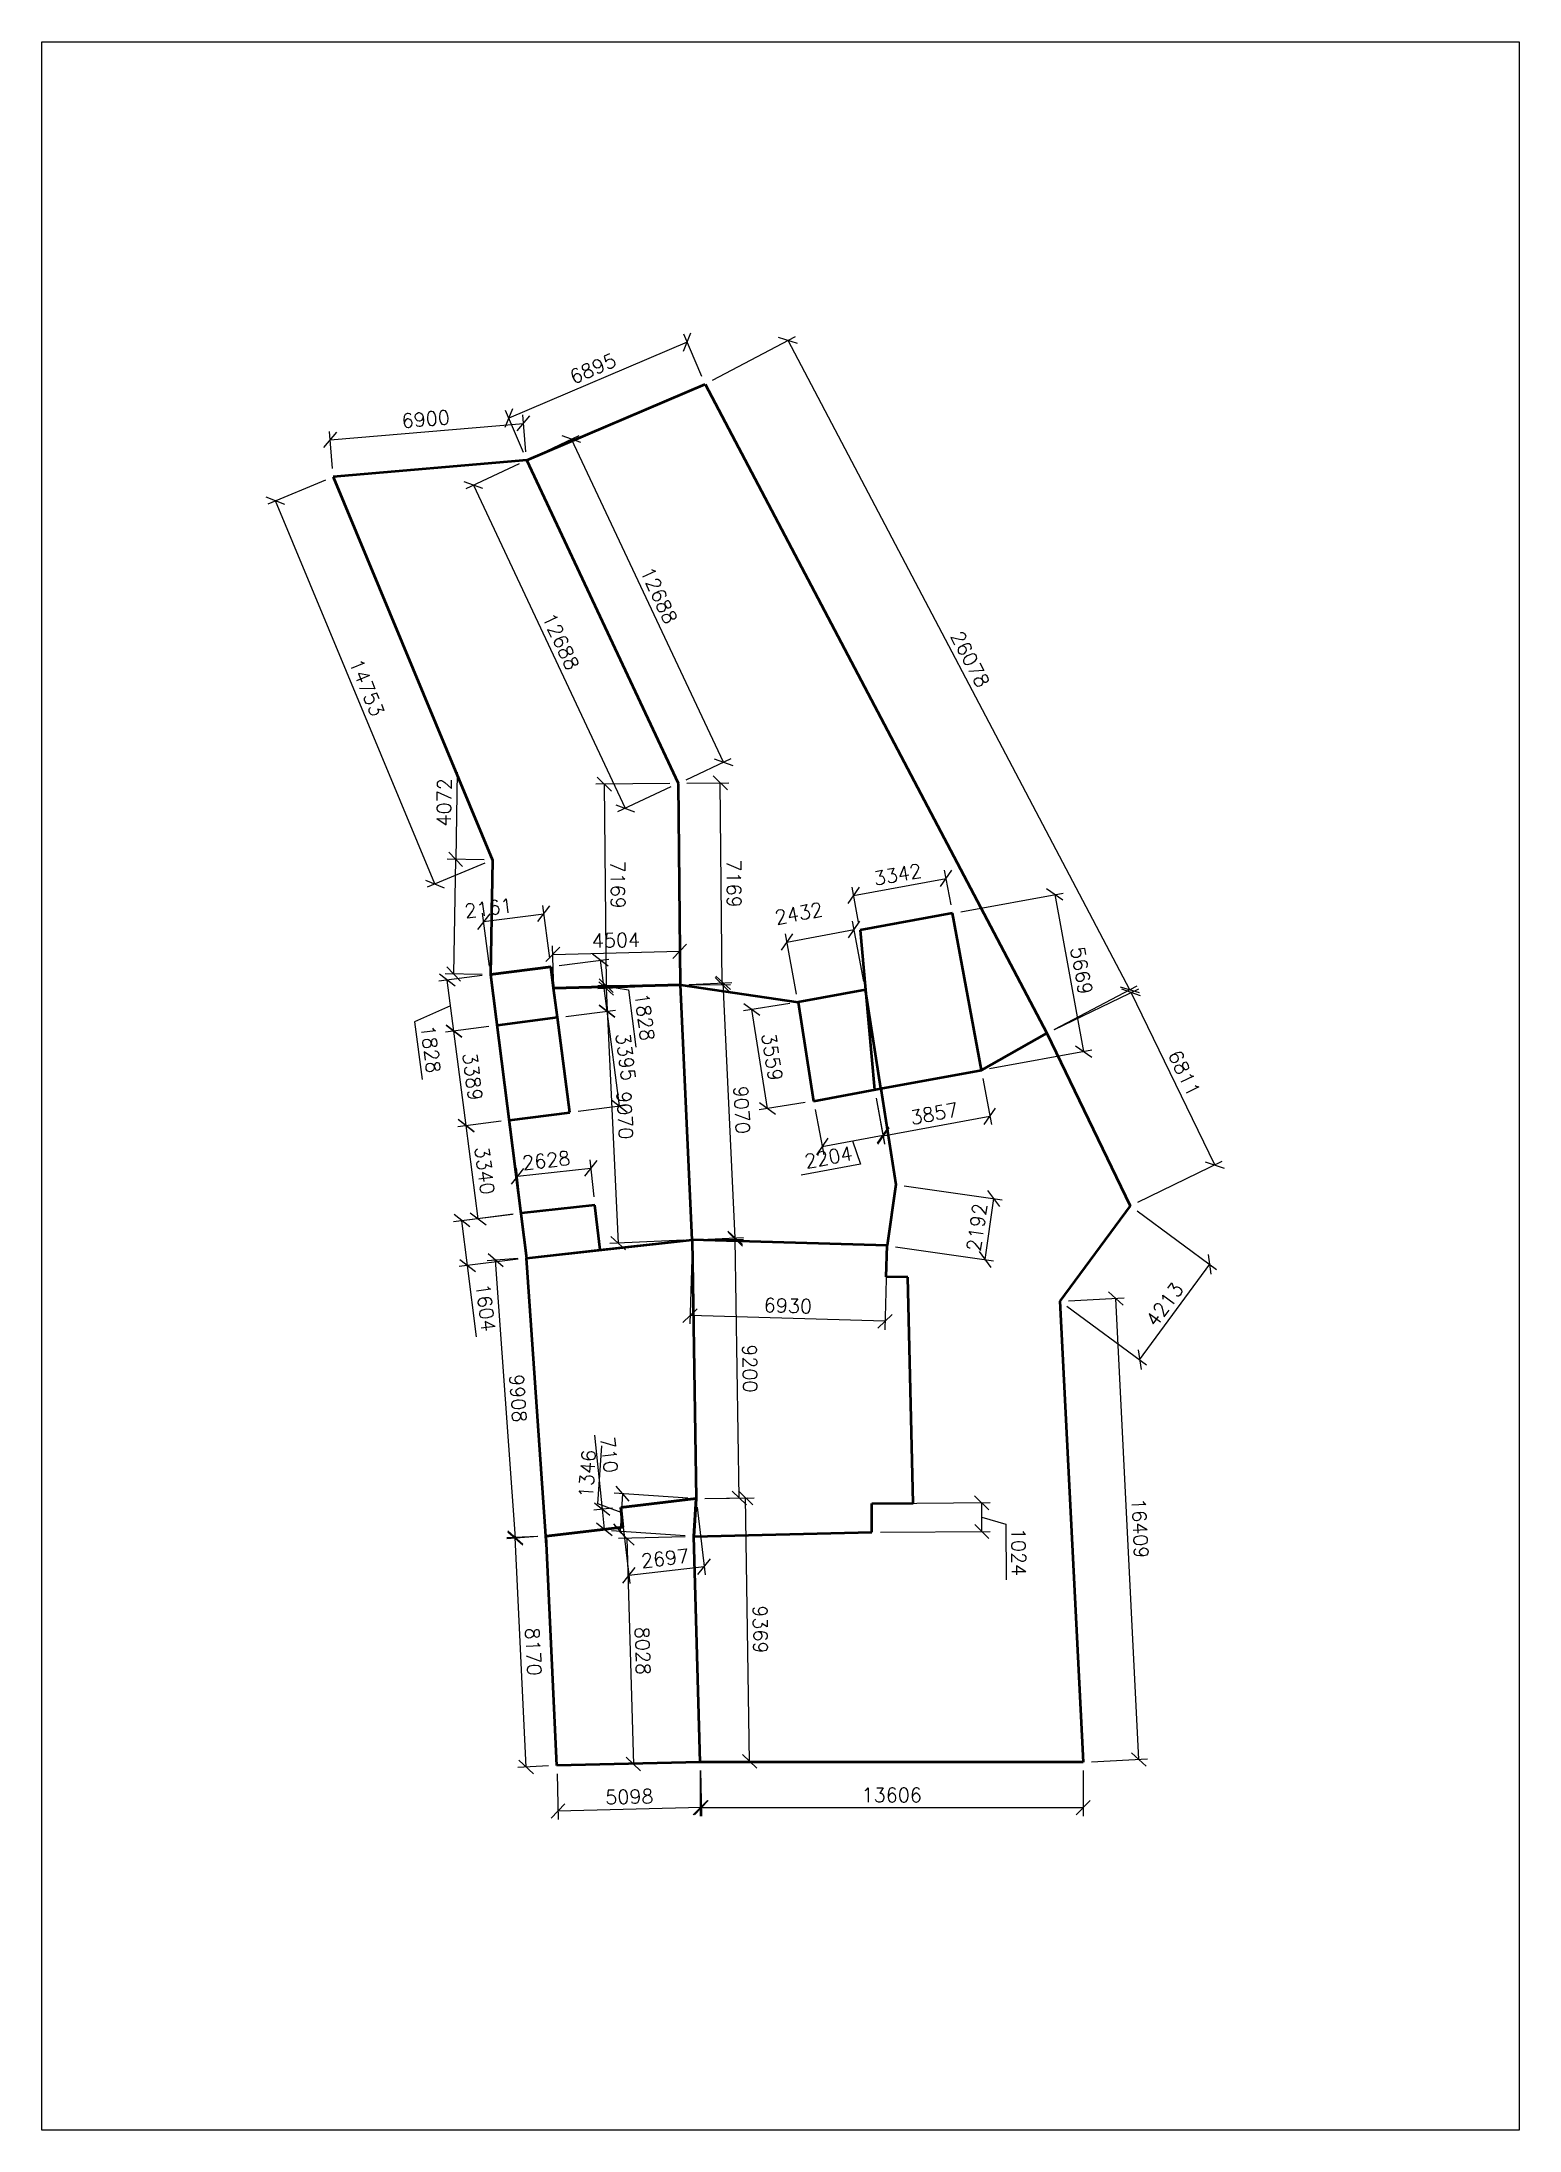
# Model space of a CAD drawing. Header units: millimetres. Extents: x -1463353 to -693674, y -1913439 to -867598.
# Drawn here: x -834666 to -782166, y -978793 to -904543 of the extents above; entities that cross this region are included whole.
import ezdxf

# ---------------------------------------------------------------- set-up
doc = ezdxf.new("R2010")
doc.units = ezdxf.units.MM
doc.layers.add('bednar', color=2, linetype='Continuous', lineweight=50)
doc.layers.add('hervert', color=6, linetype='Continuous', lineweight=50)
doc.layers.add('bednar-koty', color=2, linetype='Continuous')
doc.layers.add('hervert-koty', color=6, linetype='Continuous')
doc.layers.add('vykres', color=9, linetype='Continuous', plot=False)
doc.styles.get("Standard").update_dxf_attribs({"font": 'txt.shx'})
doc.dimstyles.new('ISO-25', dxfattribs={"dimtxt": 500, "dimasz": 500, "dimexe": 300, "dimexo": 300, "dimgap": 200, "dimtad": 1, "dimdec": 0, "dimtxsty": 'Standard', "dimblk": 'OBLIQUE', "dimcen": 1, "dimadec": 0, "dimazin": 0, "dimtfac": 1, "dimtdec": 0, "dimtmove": 1, "dimatfit": 3, "dimldrblk": 'OBLIQUE', "dimfxl": 0, "dimarcsym": 0})

msp = doc.modelspace()

# ---------------------------------------------------------------- blocks, each defined once
blk = doc.blocks.new('_Oblique')
at = {"color": 0, "linetype": 'ByBlock', "lineweight": -2}
blk.add_line((-0.5, -0.5), (0.5, 0.5), dxfattribs=at)
blk = doc.blocks.new('*D64')
at = {"layer": 'bednar-koty', "color": 0, "lineweight": -2}
for p, q in [((-816356, -966128), (-816317, -967747)), ((-811259, -966007), (-811220, -967625)), ((-811227, -967325), (-816324, -967447))]:
    blk.add_line(p, q, dxfattribs=at)
at = {"layer": 'Defpoints', "color": 0}
for p in [(-816363, -965829), (-811266, -965707), (-816324, -967447)]:
    blk.add_point(p, dxfattribs=at)
at = {"layer": 'bednar-koty', "color": 0, "lineweight": -2, "xscale": 500, "yscale": 500, "zscale": 500}
for p, rotation in [((-816324, -967447), 181.3689212444141), ((-811227, -967325), 1.368921244414043)]:
    blk.add_blockref('_Oblique', p, dxfattribs=dict(at, rotation=rotation))
at = {"layer": 'bednar-koty', "color": 0, "insert": (-813787, -966936), "char_height": 500, "attachment_point": 5, "rotation": 1.36892}
blk.add_mtext('5098', dxfattribs=at)
blk = doc.blocks.new('*D61')
at = {"layer": 'Defpoints', "color": 0}
for p in [(-811266, -965707), (-797660, -965707), (-797660, -967325)]:
    blk.add_point(p, dxfattribs=at)
at = {"layer": 'hervert-koty', "color": 0, "lineweight": -2}
for p, q in [((-811266, -966007), (-811266, -967625)), ((-797660, -966007), (-797660, -967625)), ((-811266, -967325), (-797660, -967325))]:
    blk.add_line(p, q, dxfattribs=at)
at = {"layer": 'hervert-koty', "color": 0, "lineweight": -2, "xscale": 500, "yscale": 500, "zscale": 500, "rotation": 180}
blk.add_blockref('_Oblique', (-811266, -967325), dxfattribs=at)
at = {"layer": 'hervert-koty', "color": 0, "lineweight": -2, "xscale": 500, "yscale": 500, "zscale": 500}
blk.add_blockref('_Oblique', (-797660, -967325), dxfattribs=at)
at = {"layer": 'hervert-koty', "color": 0, "insert": (-804463, -966875), "char_height": 500, "attachment_point": 5}
blk.add_mtext('13606', dxfattribs=at)
blk = doc.blocks.new('*D62')
at = {"layer": 'bednar-koty', "color": 0, "lineweight": -2}
for p, q in [((-817049, -957682), (-818139, -957734)), ((-817452, -965880), (-817839, -957720)), ((-816663, -965843), (-817752, -965894))]:
    blk.add_line(p, q, dxfattribs=at)
at = {"layer": 'Defpoints', "color": 0}
for p in [(-817839, -957720), (-816750, -957668), (-816363, -965829)]:
    blk.add_point(p, dxfattribs=at)
at = {"layer": 'bednar-koty', "color": 0, "lineweight": -2, "xscale": 500, "yscale": 500, "zscale": 500}
for p, rotation in [((-817839, -957720), 92.71143033796379), ((-817452, -965880), 272.7114303379638)]:
    blk.add_blockref('_Oblique', p, dxfattribs=dict(at, rotation=rotation))
at = {"layer": 'bednar-koty', "color": 0, "insert": (-817196, -961779), "char_height": 500, "attachment_point": 5, "rotation": 272.71143}
blk.add_mtext('8170', dxfattribs=at)
blk = doc.blocks.new('*D63')
at = {"layer": 'bednar-koty', "color": 0, "lineweight": -2}
for p, q in [((-811108, -956334), (-809354, -956308)), ((-809512, -965680), (-809654, -956312)), ((-810966, -965702), (-809212, -965676))]:
    blk.add_line(p, q, dxfattribs=at)
at = {"layer": 'Defpoints', "color": 0}
for p in [(-811408, -956339), (-809654, -956312), (-811266, -965707)]:
    blk.add_point(p, dxfattribs=at)
at = {"layer": 'bednar-koty', "color": 0, "lineweight": -2, "xscale": 500, "yscale": 500, "zscale": 500}
for p, rotation in [((-809654, -956312), 90.86633957700353), ((-809512, -965680), 270.8663395770035)]:
    blk.add_blockref('_Oblique', p, dxfattribs=dict(at, rotation=rotation))
at = {"layer": 'bednar-koty', "color": 0, "insert": (-809133, -960989), "char_height": 500, "attachment_point": 5, "rotation": 270.86634}
blk.add_mtext('9369', dxfattribs=at)
blk = doc.blocks.new('*D67')
at = {"layer": 'bednar-koty', "color": 0, "lineweight": -2}
for p, q in [((-814052, -956946), (-813774, -959360)), ((-811373, -956637), (-811095, -959051)), ((-813808, -959062), (-811129, -958753))]:
    blk.add_line(p, q, dxfattribs=at)
at = {"layer": 'Defpoints', "color": 0}
for p in [(-811408, -956339), (-814087, -956648), (-811129, -958753)]:
    blk.add_point(p, dxfattribs=at)
at = {"layer": 'bednar-koty', "color": 0, "lineweight": -2, "xscale": 500, "yscale": 500, "zscale": 500}
for p, rotation in [((-811129, -958753), 6.576932713558833), ((-813808, -959062), 186.5769327135589)]:
    blk.add_blockref('_Oblique', p, dxfattribs=dict(at, rotation=rotation))
at = {"layer": 'bednar-koty', "color": 0, "insert": (-812520, -958461), "char_height": 500, "attachment_point": 5, "rotation": 6.57693}
blk.add_mtext('2697', dxfattribs=at)
blk = doc.blocks.new('*D68')
at = {"layer": 'bednar-koty', "color": 0, "lineweight": -2}
for p, q in [((-815025, -954087), (-814750, -956717)), ((-814385, -956679), (-815049, -956748)), ((-814750, -956717), (-814677, -957423)), ((-814311, -957385), (-814975, -957454))]:
    blk.add_line(p, q, dxfattribs=at)
at = {"layer": 'Defpoints', "color": 0}
for p in [(-814087, -956648), (-814677, -957423), (-814013, -957354)]:
    blk.add_point(p, dxfattribs=at)
at = {"layer": 'bednar-koty', "color": 0, "lineweight": -2, "xscale": 500, "yscale": 500, "zscale": 500}
for p, rotation in [((-814750, -956717), 95.96203948552665), ((-814677, -957423), 275.9620394855266)]:
    blk.add_blockref('_Oblique', p, dxfattribs=dict(at, rotation=rotation))
at = {"layer": 'bednar-koty', "color": 0, "insert": (-814500, -954778), "char_height": 500, "attachment_point": 5, "rotation": 275.96204}
blk.add_mtext('710', dxfattribs=at)
blk = doc.blocks.new('*D69')
at = {"layer": 'bednar-koty', "color": 0, "lineweight": -2}
for p, q in [((-811251, -947135), (-809726, -947112)), ((-809882, -956315), (-810025, -947116)), ((-811108, -956334), (-809582, -956310))]:
    blk.add_line(p, q, dxfattribs=at)
at = {"layer": 'Defpoints', "color": 0}
for p in [(-811551, -947140), (-810025, -947116), (-811408, -956339)]:
    blk.add_point(p, dxfattribs=at)
at = {"layer": 'bednar-koty', "color": 0, "lineweight": -2, "xscale": 500, "yscale": 500, "zscale": 500}
for p, rotation in [((-810025, -947116), 90.8941800925064), ((-809882, -956315), 270.8941800925064)]:
    blk.add_blockref('_Oblique', p, dxfattribs=dict(at, rotation=rotation))
at = {"layer": 'bednar-koty', "color": 0, "insert": (-809504, -951709), "char_height": 500, "attachment_point": 5, "rotation": 270.89418}
blk.add_mtext('9200', dxfattribs=at)
blk = doc.blocks.new('*D70')
at = {"layer": 'bednar-koty', "color": 0, "lineweight": -2}
for p, q in [((-817745, -947806), (-818840, -947884)), ((-817837, -957745), (-818541, -947862)), ((-817041, -957688), (-818136, -957767))]:
    blk.add_line(p, q, dxfattribs=at)
at = {"layer": 'Defpoints', "color": 0}
for p in [(-818541, -947862), (-817445, -947784), (-816741, -957667)]:
    blk.add_point(p, dxfattribs=at)
at = {"layer": 'bednar-koty', "color": 0, "lineweight": -2, "xscale": 500, "yscale": 500, "zscale": 500}
for p, rotation in [((-818541, -947862), 94.07486062126725), ((-817837, -957745), 274.0748606212672)]:
    blk.add_blockref('_Oblique', p, dxfattribs=dict(at, rotation=rotation))
at = {"layer": 'bednar-koty', "color": 0, "insert": (-817740, -952772), "char_height": 500, "attachment_point": 5, "rotation": 274.07486}
blk.add_mtext('9908', dxfattribs=at)
blk = doc.blocks.new('*D65')
at = {"layer": 'bednar-koty', "color": 0, "lineweight": -2}
for p, q in [((-817944, -946231), (-820036, -946495)), ((-819537, -948049), (-819738, -946458)), ((-817743, -947822), (-819834, -948086)), ((-819216, -950583), (-819537, -948049))]:
    blk.add_line(p, q, dxfattribs=at)
at = {"layer": 'Defpoints', "color": 0}
for p in [(-819738, -946458), (-817647, -946193), (-817445, -947784)]:
    blk.add_point(p, dxfattribs=at)
at = {"layer": 'bednar-koty', "color": 0, "lineweight": -2, "xscale": 500, "yscale": 500, "zscale": 500}
for p, rotation in [((-819738, -946458), 97.20931631940489), ((-819537, -948049), 277.2093163194049)]:
    blk.add_blockref('_Oblique', p, dxfattribs=dict(at, rotation=rotation))
at = {"layer": 'bednar-koty', "color": 0, "insert": (-818894, -949543), "char_height": 500, "attachment_point": 5, "rotation": 277.20932}
blk.add_mtext('1604', dxfattribs=at)
blk = doc.blocks.new('*D66')
at = {"layer": 'bednar-koty', "color": 0, "lineweight": -2}
for p, q in [((-815042, -945607), (-815185, -944295)), ((-817654, -945892), (-817798, -944580)), ((-817765, -944878), (-815153, -944593))]:
    blk.add_line(p, q, dxfattribs=at)
at = {"layer": 'Defpoints', "color": 0}
for p in [(-815153, -944593), (-815009, -945905), (-817622, -946190)]:
    blk.add_point(p, dxfattribs=at)
at = {"layer": 'bednar-koty', "color": 0, "lineweight": -2, "xscale": 500, "yscale": 500, "zscale": 500}
for p, rotation in [((-815153, -944593), 6.237334271285868), ((-817765, -944878), 186.2373342712859)]:
    blk.add_blockref('_Oblique', p, dxfattribs=dict(at, rotation=rotation))
at = {"layer": 'bednar-koty', "color": 0, "insert": (-816741, -944314), "char_height": 500, "attachment_point": 5, "rotation": 6.23733}
blk.add_mtext('2628', dxfattribs=at)
blk = doc.blocks.new('*D71')
at = {"layer": 'bednar-koty', "color": 0, "lineweight": -2}
for p, q in [((-816043, -939200), (-814282, -938972)), ((-814143, -942377), (-814580, -939010)), ((-815607, -942566), (-813846, -942338))]:
    blk.add_line(p, q, dxfattribs=at)
at = {"layer": 'Defpoints', "color": 0}
for p in [(-816340, -939238), (-814580, -939010), (-815904, -942605)]:
    blk.add_point(p, dxfattribs=at)
at = {"layer": 'bednar-koty', "color": 0, "lineweight": -2, "xscale": 500, "yscale": 500, "zscale": 500}
for p, rotation in [((-814580, -939010), 97.38184934959716), ((-814143, -942377), 277.3818493495971)]:
    blk.add_blockref('_Oblique', p, dxfattribs=dict(at, rotation=rotation))
at = {"layer": 'bednar-koty', "color": 0, "insert": (-813915, -940636), "char_height": 500, "attachment_point": 5, "rotation": 277.38185}
blk.add_mtext('3395', dxfattribs=at)
blk = doc.blocks.new('*D72')
at = {"layer": 'bednar-koty', "color": 0, "lineweight": -2}
for p, q in [((-816280, -937387), (-814520, -937156)), ((-814580, -939007), (-814818, -937195)), ((-814699, -938101), (-813823, -938244)), ((-813823, -938244), (-813554, -940293)), ((-816043, -939199), (-814283, -938968))]:
    blk.add_line(p, q, dxfattribs=at)
at = {"layer": 'Defpoints', "color": 0}
for p in [(-816578, -937426), (-814818, -937195), (-816340, -939238)]:
    blk.add_point(p, dxfattribs=at)
at = {"layer": 'bednar-koty', "color": 0, "lineweight": -2, "xscale": 500, "yscale": 500, "zscale": 500}
for p, rotation in [((-814818, -937195), 97.46970922463017), ((-814580, -939007), 277.4697092246302)]:
    blk.add_blockref('_Oblique', p, dxfattribs=dict(at, rotation=rotation))
at = {"layer": 'bednar-koty', "color": 0, "insert": (-813242, -939210), "char_height": 500, "attachment_point": 5, "rotation": 277.46971}
blk.add_mtext('1828', dxfattribs=at)
blk = doc.blocks.new('*D73')
at = {"layer": 'bednar-koty', "color": 0, "lineweight": -2}
for p, q in [((-811675, -938062), (-810151, -937991)), ((-810028, -947065), (-810451, -938005)), ((-811252, -947122), (-809728, -947051))]:
    blk.add_line(p, q, dxfattribs=at)
at = {"layer": 'Defpoints', "color": 0}
for p in [(-811975, -938076), (-810451, -938005), (-811552, -947136)]:
    blk.add_point(p, dxfattribs=at)
at = {"layer": 'bednar-koty', "color": 0, "lineweight": -2, "xscale": 500, "yscale": 500, "zscale": 500}
for p, rotation in [((-810451, -938005), 92.67399421572387), ((-810028, -947065), 272.6739942157238)]:
    blk.add_blockref('_Oblique', p, dxfattribs=dict(at, rotation=rotation))
at = {"layer": 'bednar-koty', "color": 0, "insert": (-809790, -942514), "char_height": 500, "attachment_point": 5, "rotation": 272.67399}
blk.add_mtext('9070', dxfattribs=at)
blk = doc.blocks.new('*D74')
at = {"layer": 'bednar-koty', "color": 0, "lineweight": -2}
for p, q in [((-819018, -937743), (-820554, -937945)), ((-820019, -939718), (-820257, -937906)), ((-820138, -938812), (-821424, -939389)), ((-821424, -939389), (-821155, -941438)), ((-818780, -939556), (-820317, -939757))]:
    blk.add_line(p, q, dxfattribs=at)
at = {"layer": 'Defpoints', "color": 0}
for p in [(-818721, -937704), (-820257, -937906), (-818483, -939517)]:
    blk.add_point(p, dxfattribs=at)
at = {"layer": 'bednar-koty', "color": 0, "lineweight": -2, "xscale": 500, "yscale": 500, "zscale": 500}
for p, rotation in [((-820257, -937906), 97.46970922189661), ((-820019, -939718), 277.4697092218966)]:
    blk.add_blockref('_Oblique', p, dxfattribs=dict(at, rotation=rotation))
at = {"layer": 'bednar-koty', "color": 0, "insert": (-820843, -940355), "char_height": 500, "attachment_point": 5, "rotation": 277.46971}
blk.add_mtext('1828', dxfattribs=at)
blk = doc.blocks.new('*D75')
at = {"layer": 'bednar-koty', "color": 0, "lineweight": -2}
for p, q in [((-818759, -937407), (-819004, -935524)), ((-818965, -935822), (-816823, -935543)), ((-816617, -937128), (-816861, -935246))]:
    blk.add_line(p, q, dxfattribs=at)
at = {"layer": 'Defpoints', "color": 0}
for p in [(-816823, -935543), (-818721, -937704), (-816578, -937426)]:
    blk.add_point(p, dxfattribs=at)
at = {"layer": 'bednar-koty', "color": 0, "lineweight": -2, "xscale": 500, "yscale": 500, "zscale": 500}
for p, rotation in [((-818965, -935822), 187.4029732266467), ((-816823, -935543), 7.402973226646757)]:
    blk.add_blockref('_Oblique', p, dxfattribs=dict(at, rotation=rotation))
at = {"layer": 'bednar-koty', "color": 0, "insert": (-818791, -935345), "char_height": 500, "attachment_point": 5, "rotation": 7.40297}
blk.add_mtext('2161', dxfattribs=at)
blk = doc.blocks.new('*D86')
at = {"layer": 'bednar-koty', "color": 0, "lineweight": -2}
for p, q in [((-818345, -942916), (-819883, -943114)), ((-819160, -946388), (-819586, -943076)), ((-817919, -946229), (-819457, -946426))]:
    blk.add_line(p, q, dxfattribs=at)
at = {"layer": 'Defpoints', "color": 0}
for p in [(-818047, -942878), (-819586, -943076), (-817622, -946190)]:
    blk.add_point(p, dxfattribs=at)
at = {"layer": 'bednar-koty', "color": 0, "lineweight": -2, "xscale": 500, "yscale": 500, "zscale": 500}
for p, rotation in [((-819586, -943076), 97.32515595352477), ((-819160, -946388), 277.3251559535248)]:
    blk.add_blockref('_Oblique', p, dxfattribs=dict(at, rotation=rotation))
at = {"layer": 'bednar-koty', "color": 0, "insert": (-818927, -944674), "char_height": 500, "attachment_point": 5, "rotation": 277.32516}
blk.add_mtext('3340', dxfattribs=at)
blk = doc.blocks.new('*D87')
at = {"layer": 'bednar-koty', "color": 0, "lineweight": -2}
for p, q in [((-818780, -939555), (-820317, -939754)), ((-819584, -943077), (-820019, -939716)), ((-818345, -942917), (-819882, -943116))]:
    blk.add_line(p, q, dxfattribs=at)
at = {"layer": 'Defpoints', "color": 0}
for p in [(-820019, -939716), (-818483, -939517), (-818047, -942878)]:
    blk.add_point(p, dxfattribs=at)
at = {"layer": 'bednar-koty', "color": 0, "lineweight": -2, "xscale": 500, "yscale": 500, "zscale": 500}
for p, rotation in [((-820019, -939716), 97.38184935162263), ((-819584, -943077), 277.3818493516226)]:
    blk.add_blockref('_Oblique', p, dxfattribs=dict(at, rotation=rotation))
at = {"layer": 'bednar-koty', "color": 0, "insert": (-819355, -941339), "char_height": 500, "attachment_point": 5, "rotation": 277.38185}
blk.add_mtext('3389', dxfattribs=at)
blk = doc.blocks.new('*D88')
at = {"layer": 'bednar-koty', "color": 0, "lineweight": -2}
for p, q in [((-819901, -930516), (-819956, -933610)), ((-818948, -933628), (-820256, -933604)), ((-820029, -937681), (-819956, -933610)), ((-819020, -937699), (-820329, -937676))]:
    blk.add_line(p, q, dxfattribs=at)
at = {"layer": 'Defpoints', "color": 0}
for p in [(-819956, -933610), (-818648, -933633), (-818721, -937704)]:
    blk.add_point(p, dxfattribs=at)
at = {"layer": 'bednar-koty', "color": 0, "lineweight": -2, "xscale": 500, "yscale": 500, "zscale": 500}
for p, rotation in [((-819956, -933610), 88.97815157408364), ((-820029, -937681), 268.9781515740836)]:
    blk.add_blockref('_Oblique', p, dxfattribs=dict(at, rotation=rotation))
at = {"layer": 'bednar-koty', "color": 0, "insert": (-820370, -931583), "char_height": 500, "attachment_point": 5, "rotation": 88.97815}
blk.add_mtext('4072', dxfattribs=at)
blk = doc.blocks.new('*D81')
at = {"layer": 'bednar-koty', "color": 0, "lineweight": -2}
for p, q in [((-811743, -930905), (-810255, -930891)), ((-810487, -938062), (-810555, -930894)), ((-811675, -938074), (-810187, -938059))]:
    blk.add_line(p, q, dxfattribs=at)
at = {"layer": 'Defpoints', "color": 0}
for p in [(-812043, -930908), (-810555, -930894), (-811975, -938076)]:
    blk.add_point(p, dxfattribs=at)
at = {"layer": 'bednar-koty', "color": 0, "lineweight": -2, "xscale": 500, "yscale": 500, "zscale": 500}
for p, rotation in [((-810555, -930894), 90.54465736001438), ((-810487, -938062), 270.5446573600144)]:
    blk.add_blockref('_Oblique', p, dxfattribs=dict(at, rotation=rotation))
at = {"layer": 'bednar-koty', "color": 0, "insert": (-810071, -934474), "char_height": 500, "attachment_point": 5, "rotation": 270.54466}
blk.add_mtext('7169', dxfattribs=at)
blk = doc.blocks.new('*D82')
at = {"layer": 'bednar-koty', "color": 0, "lineweight": -2}
for p, q in [((-817164, -919296), (-815566, -918545)), ((-810445, -930157), (-815838, -918673)), ((-811771, -930780), (-810173, -930030))]:
    blk.add_line(p, q, dxfattribs=at)
at = {"layer": 'Defpoints', "color": 0}
for p in [(-815838, -918673), (-817436, -919423), (-812043, -930908)]:
    blk.add_point(p, dxfattribs=at)
at = {"layer": 'bednar-koty', "color": 0, "lineweight": -2, "xscale": 500, "yscale": 500, "zscale": 500}
for p, rotation in [((-815838, -918673), 115.1548585652154), ((-810445, -930157), 295.1548585652154)]:
    blk.add_blockref('_Oblique', p, dxfattribs=dict(at, rotation=rotation))
at = {"layer": 'bednar-koty', "color": 0, "insert": (-812734, -924224), "char_height": 500, "attachment_point": 5, "rotation": 295.15486}
blk.add_mtext('12688', dxfattribs=at)
blk = doc.blocks.new('*D83')
at = {"layer": 'bednar-koty', "color": 0, "lineweight": -2}
for p, q in [((-824336, -919711), (-824448, -918398)), ((-824423, -918697), (-817548, -918110)), ((-817462, -919124), (-817574, -917811))]:
    blk.add_line(p, q, dxfattribs=at)
at = {"layer": 'Defpoints', "color": 0}
for p in [(-817548, -918110), (-817436, -919423), (-824311, -920010)]:
    blk.add_point(p, dxfattribs=at)
at = {"layer": 'bednar-koty', "color": 0, "lineweight": -2, "xscale": 500, "yscale": 500, "zscale": 500}
for p, rotation in [((-824423, -918697), 184.8805152729481), ((-817548, -918110), 4.880515272948157)]:
    blk.add_blockref('_Oblique', p, dxfattribs=dict(at, rotation=rotation))
at = {"layer": 'bednar-koty', "color": 0, "insert": (-821024, -917955), "char_height": 500, "attachment_point": 5, "rotation": 4.88052}
blk.add_mtext('6900', dxfattribs=at)
blk = doc.blocks.new('*D84')
at = {"layer": 'bednar-koty', "color": 0, "lineweight": -2}
for p, q in [((-824588, -920125), (-826639, -920978)), ((-820699, -934486), (-826362, -920863)), ((-818925, -933748), (-820976, -934601))]:
    blk.add_line(p, q, dxfattribs=at)
at = {"layer": 'Defpoints', "color": 0}
for p in [(-824311, -920010), (-826362, -920863), (-818648, -933633)]:
    blk.add_point(p, dxfattribs=at)
at = {"layer": 'bednar-koty', "color": 0, "lineweight": -2, "xscale": 500, "yscale": 500, "zscale": 500}
for p, rotation in [((-826362, -920863), 112.5709929850643), ((-820699, -934486), 292.5709929850643)]:
    blk.add_blockref('_Oblique', p, dxfattribs=dict(at, rotation=rotation))
at = {"layer": 'bednar-koty', "color": 0, "insert": (-823115, -927502), "char_height": 500, "attachment_point": 5, "rotation": 292.57099}
blk.add_mtext('14753', dxfattribs=at)
blk = doc.blocks.new('*D85')
at = {"layer": 'bednar-koty', "color": 0, "lineweight": -2}
for p, q in [((-816484, -937885), (-816513, -936688)), ((-816506, -936988), (-812003, -936879)), ((-811982, -937777), (-812011, -936579))]:
    blk.add_line(p, q, dxfattribs=at)
at = {"layer": 'Defpoints', "color": 0}
for p in [(-812003, -936879), (-816477, -938185), (-811975, -938076)]:
    blk.add_point(p, dxfattribs=at)
at = {"layer": 'bednar-koty', "color": 0, "lineweight": -2, "xscale": 500, "yscale": 500, "zscale": 500}
for p, rotation in [((-816506, -936988), 181.3784034169497), ((-812003, -936879), 1.378403416949713)]:
    blk.add_blockref('_Oblique', p, dxfattribs=dict(at, rotation=rotation))
at = {"layer": 'bednar-koty', "color": 0, "insert": (-814265, -936484), "char_height": 500, "attachment_point": 5, "rotation": 1.3784}
blk.add_mtext('4504', dxfattribs=at)
blk = doc.blocks.new('*D76')
at = {"layer": 'Defpoints', "color": 0}
for p in [(-798485, -949318), (-796504, -949218), (-797660, -965707)]:
    blk.add_point(p, dxfattribs=at)
at = {"layer": 'hervert-koty', "color": 0, "lineweight": -2}
for p, q in [((-798185, -949303), (-796204, -949203)), ((-795679, -965607), (-796504, -949218)), ((-797361, -965692), (-795379, -965592))]:
    blk.add_line(p, q, dxfattribs=at)
at = {"layer": 'hervert-koty', "color": 0, "lineweight": -2, "xscale": 500, "yscale": 500, "zscale": 500}
for p, rotation in [((-796504, -949218), 92.88109520398153), ((-795679, -965607), 272.8810952039815)]:
    blk.add_blockref('_Oblique', p, dxfattribs=dict(at, rotation=rotation))
at = {"layer": 'hervert-koty', "color": 0, "insert": (-795642, -957390), "char_height": 500, "attachment_point": 5, "rotation": 272.8811}
blk.add_mtext('16409', dxfattribs=at)
blk = doc.blocks.new('*D77')
at = {"layer": 'Defpoints', "color": 0}
for p in [(-795987, -945926), (-793160, -948008), (-798485, -949318)]:
    blk.add_point(p, dxfattribs=at)
at = {"layer": 'hervert-koty', "color": 0, "lineweight": -2}
for p, q in [((-795745, -946104), (-792918, -948186)), ((-795658, -951400), (-793160, -948008)), ((-798244, -949496), (-795416, -951578))]:
    blk.add_line(p, q, dxfattribs=at)
at = {"layer": 'hervert-koty', "color": 0, "lineweight": -2, "xscale": 500, "yscale": 500, "zscale": 500}
for p, rotation in [((-793160, -948008), 53.63150559681228), ((-795658, -951400), 233.6315055968123)]:
    blk.add_blockref('_Oblique', p, dxfattribs=dict(at, rotation=rotation))
at = {"layer": 'hervert-koty', "color": 0, "insert": (-794771, -949437), "char_height": 500, "attachment_point": 5, "rotation": 53.63151}
blk.add_mtext('4213', dxfattribs=at)
blk = doc.blocks.new('*D78')
at = {"layer": 'Defpoints', "color": 0}
for p in [(-795952, -938344), (-798951, -939794), (-795987, -945926)]:
    blk.add_point(p, dxfattribs=at)
at = {"layer": 'hervert-koty', "color": 0, "lineweight": -2}
for p, q in [((-798681, -939663), (-795682, -938214)), ((-792988, -944476), (-795952, -938344)), ((-795717, -945795), (-792718, -944345))]:
    blk.add_line(p, q, dxfattribs=at)
at = {"layer": 'hervert-koty', "color": 0, "lineweight": -2, "xscale": 500, "yscale": 500, "zscale": 500}
for p, rotation in [((-795952, -938344), 115.7991383948665), ((-792988, -944476), 295.7991383948665)]:
    blk.add_blockref('_Oblique', p, dxfattribs=dict(at, rotation=rotation))
at = {"layer": 'hervert-koty', "color": 0, "insert": (-794065, -941214), "char_height": 500, "attachment_point": 5, "rotation": 295.79914}
blk.add_mtext('6811', dxfattribs=at)
blk = doc.blocks.new('*D79')
at = {"layer": 'Defpoints', "color": 0}
for p in [(-808148, -915165), (-811095, -916715), (-798951, -939794)]:
    blk.add_point(p, dxfattribs=at)
at = {"layer": 'hervert-koty', "color": 0, "lineweight": -2}
for p, q in [((-810829, -916576), (-807883, -915025)), ((-796005, -938244), (-808148, -915165)), ((-798686, -939654), (-795739, -938104))]:
    blk.add_line(p, q, dxfattribs=at)
at = {"layer": 'hervert-koty', "color": 0, "lineweight": -2, "xscale": 500, "yscale": 500, "zscale": 500}
for p, rotation in [((-808148, -915165), 117.7521629162366), ((-796005, -938244), 297.7521629162366)]:
    blk.add_blockref('_Oblique', p, dxfattribs=dict(at, rotation=rotation))
at = {"layer": 'hervert-koty', "color": 0, "insert": (-801678, -926495), "char_height": 500, "attachment_point": 5, "rotation": 297.75216}
blk.add_mtext('26078', dxfattribs=at)
blk = doc.blocks.new('*D80')
at = {"layer": 'Defpoints', "color": 0}
for p in [(-811095, -916715), (-818075, -917927), (-817436, -919423)]:
    blk.add_point(p, dxfattribs=at)
at = {"layer": 'hervert-koty', "color": 0, "lineweight": -2}
for p, q in [((-811733, -915220), (-818075, -917927)), ((-811212, -916439), (-811851, -914944)), ((-817554, -919147), (-818193, -917652))]:
    blk.add_line(p, q, dxfattribs=at)
at = {"layer": 'hervert-koty', "color": 0, "lineweight": -2, "xscale": 500, "yscale": 500, "zscale": 500}
for p, rotation in [((-811733, -915220), 23.12317985065725), ((-818075, -917927), 203.1231798506573)]:
    blk.add_blockref('_Oblique', p, dxfattribs=dict(at, rotation=rotation))
at = {"layer": 'hervert-koty', "color": 0, "insert": (-815081, -916160), "char_height": 500, "attachment_point": 5, "rotation": 23.12318}
blk.add_mtext('6895', dxfattribs=at)
blk = doc.blocks.new('*D89')
at = {"layer": 'Defpoints', "color": 0}
for p in [(-817436, -919423), (-812043, -930908), (-813933, -931796)]:
    blk.add_point(p, dxfattribs=at)
at = {"layer": 'hervert-koty', "color": 0, "lineweight": -2}
for p, q in [((-817708, -919551), (-819598, -920438)), ((-819326, -920311), (-813933, -931796)), ((-812314, -931035), (-814205, -931923))]:
    blk.add_line(p, q, dxfattribs=at)
at = {"layer": 'hervert-koty', "color": 0, "lineweight": -2, "xscale": 500, "yscale": 500, "zscale": 500}
for p, rotation in [((-819326, -920311), 115.1548585652154), ((-813933, -931796), 295.1548585652154)]:
    blk.add_blockref('_Oblique', p, dxfattribs=dict(at, rotation=rotation))
at = {"layer": 'hervert-koty', "color": 0, "insert": (-816222, -925862), "char_height": 500, "attachment_point": 5, "rotation": 295.15486}
blk.add_mtext('12688', dxfattribs=at)
blk = doc.blocks.new('*D90')
at = {"layer": 'Defpoints', "color": 0}
for p in [(-812043, -930908), (-814610, -938102), (-811975, -938076)]:
    blk.add_point(p, dxfattribs=at)
at = {"layer": 'hervert-koty', "color": 0, "lineweight": -2}
for p, q in [((-812343, -930911), (-814979, -930936)), ((-814679, -930933), (-814610, -938102)), ((-812275, -938079), (-814910, -938104))]:
    blk.add_line(p, q, dxfattribs=at)
at = {"layer": 'hervert-koty', "color": 0, "lineweight": -2, "xscale": 500, "yscale": 500, "zscale": 500}
for p, rotation in [((-814679, -930933), 90.54465736001438), ((-814610, -938102), 270.5446573600144)]:
    blk.add_blockref('_Oblique', p, dxfattribs=dict(at, rotation=rotation))
at = {"layer": 'hervert-koty', "color": 0, "insert": (-814195, -934513), "char_height": 500, "attachment_point": 5, "rotation": 270.54466}
blk.add_mtext('7169', dxfattribs=at)
blk = doc.blocks.new('*D91')
at = {"layer": 'Defpoints', "color": 0}
for p in [(-811975, -938076), (-814183, -947259), (-811551, -947136)]:
    blk.add_point(p, dxfattribs=at)
at = {"layer": 'hervert-koty', "color": 0, "lineweight": -2}
for p, q in [((-812274, -938090), (-814906, -938213)), ((-814606, -938199), (-814183, -947259)), ((-811851, -947150), (-814482, -947273))]:
    blk.add_line(p, q, dxfattribs=at)
at = {"layer": 'hervert-koty', "color": 0, "lineweight": -2, "xscale": 500, "yscale": 500, "zscale": 500}
for p, rotation in [((-814606, -938199), 92.67478165657579), ((-814183, -947259), 272.6747816565758)]:
    blk.add_blockref('_Oblique', p, dxfattribs=dict(at, rotation=rotation))
at = {"layer": 'hervert-koty', "color": 0, "insert": (-813945, -942708), "char_height": 500, "attachment_point": 5, "rotation": 272.67478}
blk.add_mtext('9070', dxfattribs=at)
blk = doc.blocks.new('*D92')
at = {"layer": 'Defpoints', "color": 0}
for p in [(-811408, -956339), (-814119, -957503), (-811499, -957682)]:
    blk.add_point(p, dxfattribs=at)
at = {"layer": 'hervert-koty', "color": 0, "lineweight": -2}
for p, q in [((-814904, -956520), (-814764, -954458)), ((-811707, -956318), (-814327, -956140)), ((-814028, -956160), (-814119, -957503)), ((-814074, -956832), (-814904, -956520)), ((-811799, -957661), (-814419, -957483))]:
    blk.add_line(p, q, dxfattribs=at)
at = {"layer": 'hervert-koty', "color": 0, "lineweight": -2, "xscale": 500, "yscale": 500, "zscale": 500}
for p, rotation in [((-814028, -956160), 86.10269787743684), ((-814119, -957503), 266.1026978774368)]:
    blk.add_blockref('_Oblique', p, dxfattribs=dict(at, rotation=rotation))
at = {"layer": 'hervert-koty', "color": 0, "insert": (-815283, -955458), "char_height": 500, "attachment_point": 5, "rotation": 86.1027}
blk.add_mtext('1346', dxfattribs=at)
blk = doc.blocks.new('*D97')
at = {"layer": 'Defpoints', "color": 0}
for p in [(-811499, -957682), (-813644, -965776), (-811266, -965707)]:
    blk.add_point(p, dxfattribs=at)
at = {"layer": 'hervert-koty', "color": 0, "lineweight": -2}
for p, q in [((-811799, -957691), (-814177, -957760)), ((-813877, -957751), (-813644, -965776)), ((-811566, -965715), (-813944, -965785))]:
    blk.add_line(p, q, dxfattribs=at)
at = {"layer": 'hervert-koty', "color": 0, "lineweight": -2, "xscale": 500, "yscale": 500, "zscale": 500}
for p, rotation in [((-813877, -957751), 91.66427934510371), ((-813644, -965776), 271.6642793451037)]:
    blk.add_blockref('_Oblique', p, dxfattribs=dict(at, rotation=rotation))
at = {"layer": 'hervert-koty', "color": 0, "insert": (-813311, -961750), "char_height": 500, "attachment_point": 5, "rotation": 271.66428}
blk.add_mtext('8028', dxfattribs=at)
blk = doc.blocks.new('*D98')
at = {"layer": 'Defpoints', "color": 0}
for p in [(-804313, -945171), (-800837, -945670), (-804625, -947340)]:
    blk.add_point(p, dxfattribs=at)
at = {"layer": 'hervert-koty', "color": 0, "lineweight": -2}
for p, q in [((-804016, -945213), (-800540, -945712)), ((-801149, -947839), (-800837, -945670)), ((-804328, -947383), (-800852, -947882))]:
    blk.add_line(p, q, dxfattribs=at)
at = {"layer": 'hervert-koty', "color": 0, "lineweight": -2, "xscale": 500, "yscale": 500, "zscale": 500}
for p, rotation in [((-800837, -945670), 81.82685677120006), ((-801149, -947839), 261.8268567712001)]:
    blk.add_blockref('_Oblique', p, dxfattribs=dict(at, rotation=rotation))
at = {"layer": 'hervert-koty', "color": 0, "insert": (-801438, -946691), "char_height": 500, "attachment_point": 5, "rotation": 81.82686}
blk.add_mtext('2192', dxfattribs=at)
blk = doc.blocks.new('*D99')
at = {"layer": 'Defpoints', "color": 0}
for p in [(-805798, -936105), (-805397, -938245), (-807788, -938693)]:
    blk.add_point(p, dxfattribs=at)
at = {"layer": 'hervert-koty', "color": 0, "lineweight": -2}
for p, q in [((-807843, -938398), (-808244, -936258)), ((-808189, -936553), (-805798, -936105)), ((-805453, -937950), (-805853, -935810))]:
    blk.add_line(p, q, dxfattribs=at)
at = {"layer": 'hervert-koty', "color": 0, "lineweight": -2, "xscale": 500, "yscale": 500, "zscale": 500}
for p, rotation in [((-808189, -936553), 190.605785521016), ((-805798, -936105), 10.60578552101602)]:
    blk.add_blockref('_Oblique', p, dxfattribs=dict(at, rotation=rotation))
at = {"layer": 'hervert-koty', "color": 0, "insert": (-807768, -935529), "char_height": 500, "attachment_point": 5, "rotation": 10.60579}
blk.add_mtext('2432', dxfattribs=at)
blk = doc.blocks.new('*D100')
at = {"layer": 'Defpoints', "color": 0}
for p in [(-802531, -934290), (-802303, -935528), (-805590, -936133)]:
    blk.add_point(p, dxfattribs=at)
at = {"layer": 'hervert-koty', "color": 0, "lineweight": -2}
for p, q in [((-802357, -935233), (-802585, -933995)), ((-805644, -935838), (-805872, -934599)), ((-805818, -934894), (-802531, -934290))]:
    blk.add_line(p, q, dxfattribs=at)
at = {"layer": 'hervert-koty', "color": 0, "lineweight": -2, "xscale": 500, "yscale": 500, "zscale": 500}
for p, rotation in [((-802531, -934290), 10.41688662494381), ((-805818, -934894), 190.4168866249438)]:
    blk.add_blockref('_Oblique', p, dxfattribs=dict(at, rotation=rotation))
at = {"layer": 'hervert-koty', "color": 0, "insert": (-804256, -934150), "char_height": 500, "attachment_point": 5, "rotation": 10.41689}
blk.add_mtext('3342', dxfattribs=at)
blk = doc.blocks.new('*D101')
at = {"layer": 'Defpoints', "color": 0}
for p in [(-802303, -935528), (-797648, -940437), (-801279, -941104)]:
    blk.add_point(p, dxfattribs=at)
at = {"layer": 'hervert-koty', "color": 0, "lineweight": -2}
for p, q in [((-802008, -935474), (-798377, -934808)), ((-798672, -934862), (-797648, -940437)), ((-800984, -941050), (-797353, -940383))]:
    blk.add_line(p, q, dxfattribs=at)
at = {"layer": 'hervert-koty', "color": 0, "lineweight": -2, "xscale": 500, "yscale": 500, "zscale": 500}
for p, rotation in [((-798672, -934862), 100.402975337638), ((-797648, -940437), 280.402975337638)]:
    blk.add_blockref('_Oblique', p, dxfattribs=dict(at, rotation=rotation))
at = {"layer": 'hervert-koty', "color": 0, "insert": (-797718, -937568), "char_height": 500, "attachment_point": 5, "rotation": 280.40298}
blk.add_mtext('5669', dxfattribs=at)
blk = doc.blocks.new('*D93')
at = {"layer": 'Defpoints', "color": 0}
for p in [(-801279, -941104), (-805072, -941804), (-800977, -942742)]:
    blk.add_point(p, dxfattribs=at)
at = {"layer": 'hervert-koty', "color": 0, "lineweight": -2}
for p, q in [((-801225, -941399), (-800923, -943037)), ((-805018, -942099), (-804716, -943737)), ((-804770, -943441), (-800977, -942742))]:
    blk.add_line(p, q, dxfattribs=at)
at = {"layer": 'hervert-koty', "color": 0, "lineweight": -2, "xscale": 500, "yscale": 500, "zscale": 500}
for p, rotation in [((-800977, -942742), 10.45430419523649), ((-804770, -943441), 190.4543041952365)]:
    blk.add_blockref('_Oblique', p, dxfattribs=dict(at, rotation=rotation))
at = {"layer": 'hervert-koty', "color": 0, "insert": (-802955, -942649), "char_height": 500, "attachment_point": 5, "rotation": 10.4543}
blk.add_mtext('3857', dxfattribs=at)
blk = doc.blocks.new('*D94')
at = {"layer": 'Defpoints', "color": 0}
for p in [(-807238, -942209), (-805072, -941804), (-804771, -943412)]:
    blk.add_point(p, dxfattribs=at)
at = {"layer": 'hervert-koty', "color": 0, "lineweight": -2}
for p, q in [((-805017, -942098), (-804716, -943707)), ((-807183, -942504), (-806882, -944113)), ((-806937, -943818), (-804771, -943412)), ((-805854, -943615), (-805574, -944446)), ((-805574, -944446), (-807687, -944842))]:
    blk.add_line(p, q, dxfattribs=at)
at = {"layer": 'hervert-koty', "color": 0, "lineweight": -2, "xscale": 500, "yscale": 500, "zscale": 500}
for p, rotation in [((-806937, -943818), 190.605785527182), ((-804771, -943412), 10.60578552718203)]:
    blk.add_blockref('_Oblique', p, dxfattribs=dict(at, rotation=rotation))
at = {"layer": 'hervert-koty', "color": 0, "insert": (-806713, -944202), "char_height": 500, "attachment_point": 5, "rotation": 10.60579}
blk.add_mtext('2204', dxfattribs=at)
blk = doc.blocks.new('*D95')
at = {"layer": 'Defpoints', "color": 0}
for p in [(-809432, -938950), (-807788, -938693), (-807238, -942209)]:
    blk.add_point(p, dxfattribs=at)
at = {"layer": 'hervert-koty', "color": 0, "lineweight": -2}
for p, q in [((-808084, -938739), (-809728, -938996)), ((-808882, -942466), (-809432, -938950)), ((-807535, -942255), (-809178, -942512))]:
    blk.add_line(p, q, dxfattribs=at)
at = {"layer": 'hervert-koty', "color": 0, "lineweight": -2, "xscale": 500, "yscale": 500, "zscale": 500}
for p, rotation in [((-809432, -938950), 98.8844368173825), ((-808882, -942466), 278.8844368173825)]:
    blk.add_blockref('_Oblique', p, dxfattribs=dict(at, rotation=rotation))
at = {"layer": 'hervert-koty', "color": 0, "insert": (-808712, -940638), "char_height": 500, "attachment_point": 5, "rotation": 278.88444}
blk.add_mtext('3559', dxfattribs=at)
blk = doc.blocks.new('*D96')
at = {"layer": 'Defpoints', "color": 0}
for p in [(-811551, -947136), (-804625, -947340), (-811631, -949828)]:
    blk.add_point(p, dxfattribs=at)
at = {"layer": 'hervert-koty', "color": 0, "lineweight": -2}
for p, q in [((-811560, -947436), (-811639, -950128)), ((-804633, -947640), (-804713, -950331)), ((-804704, -950032), (-811631, -949828))]:
    blk.add_line(p, q, dxfattribs=at)
at = {"layer": 'hervert-koty', "color": 0, "lineweight": -2, "xscale": 500, "yscale": 500, "zscale": 500}
for p, rotation in [((-811631, -949828), 178.3141472792612), ((-804704, -950032), 358.3141472792612)]:
    blk.add_blockref('_Oblique', p, dxfattribs=dict(at, rotation=rotation))
at = {"layer": 'hervert-koty', "color": 0, "insert": (-808154, -949480), "char_height": 500, "attachment_point": 5, "rotation": 358.31415}
blk.add_mtext('6930', dxfattribs=at)
blk = doc.blocks.new('*D102')
at = {"layer": 'Defpoints', "color": 0}
for p in [(-805175, -956508), (-801266, -956483), (-805168, -957532)]:
    blk.add_point(p, dxfattribs=at)
at = {"layer": 'hervert-koty', "color": 0, "lineweight": -2}
for p, q in [((-804875, -956506), (-800966, -956481)), ((-801260, -957507), (-801266, -956483)), ((-801263, -956995), (-800411, -957245)), ((-804868, -957531), (-800960, -957506)), ((-800411, -957245), (-800399, -959228))]:
    blk.add_line(p, q, dxfattribs=at)
at = {"layer": 'hervert-koty', "color": 0, "lineweight": -2, "xscale": 500, "yscale": 500, "zscale": 500}
for p, rotation in [((-801266, -956483), 90.36595248725192), ((-801260, -957507), 270.3659524872519)]:
    blk.add_blockref('_Oblique', p, dxfattribs=dict(at, rotation=rotation))
at = {"layer": 'hervert-koty', "color": 0, "insert": (-799955, -958234), "char_height": 500, "attachment_point": 5, "rotation": 270.36595}
blk.add_mtext('1024', dxfattribs=at)

# ---------------------------------------------------------------- dimensions: what is measured, and where the dimension line sits
at = {"layer": 'bednar-koty'}
for p1, p2, distance, picture, middle in [((-824310.6, -920010.1), (-817436, -919423.1), 1318.1, '*D83', (-821023.7, -917955)), ((-812042.8, -930907.8), (-817436, -919423.1), -1765.5, '*D82', (-812734, -924223.7)), ((-818647.9, -933633.2), (-824310.6, -920010.1), 2221.4, '*D84', (-823115, -927501.6)), ((-811974.6, -938076.5), (-812042.8, -930907.8), -1487.7, '*D81', (-810071.1, -934473.7)), ((-816477, -938184.8), (-811974.6, -938076.5), 1197.5, '*D85', (-814265.4, -936483.6)), ((-816340.3, -939238.3), (-816577.9, -937426), -1775.3, '*D72', (-813350.7, -938383.5)), ((-818482.9, -939516.7), (-818720.5, -937704.4), 1549.4, '*D74', (-820951.7, -939528.8)), ((-811551.5115, -947136.1189), (-811974.6328, -938076.4668), -1525.2763, '*D73', (-809789.9466, -942514.1402)), ((-815904.1, -942605), (-816340.3, -939238.3), -1775.3, '*D71', (-813915.3, -940635.7)), ((-818047.4, -942878), (-818482.9, -939516.7), 1549.4, '*D87', (-819355.5, -941338.6)), ((-817621.7, -946190.3), (-818047.4, -942878), 1550.9, '*D86', (-818926.5, -944674.5)), ((-811407.8, -956338.7), (-811551.3, -947140.1), -1526, '*D69', (-809503.8, -951708.6)), ((-816741.4, -957667.2), (-817445.5, -947784.3), 1098.4, '*D70', (-817740.2, -952771.8)), ((-814086.7, -956647.5), (-811407.8, -956338.7), -2430.4, '*D67', (-812520.4, -958460.5)), ((-811266.1, -965706.7), (-811407.8, -956338.7), -1754, '*D63', (-809133.2, -960989.4)), ((-816363.1, -965828.5), (-816749.5, -957668.1), 1090.5, '*D62', (-817196.1, -961778.6)), ((-811266.1, -965706.7), (-816363.1, -965828.5), 1618.9, '*D64', (-813786.7, -966936.2))]:
    dim = msp.add_aligned_dim(p1=p1, p2=p2, distance=distance, dimstyle='ISO-25', override={"dimscale": 1}, dxfattribs=at)
    dim.commit()
    dim.dimension.update_dxf_attribs({"geometry": picture, "text_midpoint": middle})
for base, p1, p2, angle, picture, middle in [((-819956, -933609.8), (-818720.5, -937704.4), (-818647.9, -933633.2), 88.978152, '*D88', (-819920, -931591.3)), ((-816822.5, -935543.2), (-818720.5, -937704.4), (-816577.9, -937426), 7.402973, '*D75', (-818732.6, -935791.4)), ((-815152.8, -944592.9), (-817621.7, -946190.3), (-815009.5, -945904.8), 6.237334, '*D66', (-816692.5, -944761.2)), ((-819737.9, -946457.5), (-817445.5, -947784.3), (-817646.8, -946193), 97.209316, '*D65', (-819340.5, -949599.4)), ((-814676.5, -957423.2), (-814086.7, -956647.5), (-814012.9, -957353.9), 275.962039, '*D68', (-814947.9, -954824.9))]:
    dim = msp.add_linear_dim(base=base, p1=p1, p2=p2, angle=angle, dimstyle='ISO-25', override={"dimscale": 1}, dxfattribs=at)
    dim.commit()
    dim.dimension.update_dxf_attribs({"geometry": picture, "text_midpoint": middle, "dimtype": 161})
at = {"layer": 'hervert-koty'}
for p1, p2, distance, picture, middle in [((-811094.5, -916715.2), (-817436, -919423.1), -1626.4, '*D80', (-815080.7, -916159.6)), ((-798951.2, -939793.8), (-811094.5, -916715.2), -3329.2, '*D79', (-801678.4, -926494.8)), ((-817436, -919423.1), (-812042.8, -930907.8), -2088.4, '*D89', (-816222.4, -925861.9)), ((-812042.8, -930907.8), (-811974.6, -938076.5), -2635.9, '*D90', (-814194.5, -934512.9)), ((-805590.2, -936132.7), (-802303, -935528.4), 1259.2, '*D100', (-804255.7, -934149.5)), ((-802303.0465, -935528.4051), (-801279.4824, -941103.7362), 3691.7545, '*D101', (-797717.5917, -937568.1931)), ((-811974.6328, -938076.4668), (-811551.3866, -947136.1226), -2634.0909, '*D91', (-813944.7211, -942708.2192)), ((-795987, -945925.7), (-798951.2, -939793.8), -3331.1, '*D78', (-794064.9, -941214.2)), ((-807238.2, -942209.1), (-807787.9, -938693), 1663.6, '*D95', (-808712.1, -940638.5)), ((-805072.3, -941803.6), (-801279.5, -941103.7), -1665.6, '*D93', (-802955.3, -942649.1)), ((-804624.6, -947340), (-804313.1, -945170.5), -3511.8, '*D98', (-801438.2, -946690.5)), ((-798485.1, -949318), (-795987, -945925.7), -3511.1, '*D77', (-794771.1, -949437)), ((-804624.6, -947340), (-811551.4, -947136.1), 2692.7, '*D96', (-808154, -949479.8)), ((-797660.3, -965706.7), (-798485.1, -949318), -1983.7, '*D76', (-795642.1, -957390)), ((-811407.8, -956338.7), (-811499.3, -957681.8), -2626.3, '*D92', (-815339.8, -956289.4)), ((-805168.3, -957532.4), (-805174.8, -956508.3), -3908.6, '*D102', (-799960.1, -957442.1)), ((-811499.3, -957681.8), (-811266.1, -965706.7), -2378.7, '*D97', (-813310.5, -961750.3)), ((-811266.1, -965706.7), (-797660.3, -965706.7), -1618.5, '*D61', (-804463.2, -966875.2))]:
    dim = msp.add_aligned_dim(p1=p1, p2=p2, distance=distance, dimstyle='ISO-25', override={"dimscale": 1}, dxfattribs=at)
    dim.commit()
    dim.dimension.update_dxf_attribs({"geometry": picture, "text_midpoint": middle})
for base, p1, p2, picture, middle in [((-805798, -936105.2), (-807787.9, -938693), (-805397.3, -938245.4), '*D99', (-807685.2, -935971.6)), ((-804771.1, -943412.2), (-807238.2, -942209.1), (-805072.3, -941803.6), '*D94', (-805770.1, -944483))]:
    dim = msp.add_linear_dim(base=base, p1=p1, p2=p2, angle=10.605786, dimstyle='ISO-25', override={"dimscale": 1}, dxfattribs=at)
    dim.commit()
    dim.dimension.update_dxf_attribs({"geometry": picture, "text_midpoint": middle, "dimtype": 161})

# ---------------------------------------------------------------- linework, layer by layer
at = {"layer": 'bednar'}
for p, q in [((-817436, -919423.1), (-824310.6, -920010.1)), ((-812042.8, -930907.8), (-817436, -919423.1)), ((-824310.6, -920010.1), (-818647.9, -933633.2)), ((-811974.6, -938076.5), (-812042.8, -930907.8)), ((-818647.9, -933633.2), (-818720.5, -937704.4)), ((-816577.9, -937426), (-818720.5, -937704.4)), ((-818720.5, -937704.4), (-816577.9, -937426)), ((-818720.5, -937704.4), (-817445.5, -947784.3)), ((-816477, -938184.8), (-816577.9, -937426)), ((-816577.9, -937426), (-816477, -938184.8)), ((-811974.6, -938076.5), (-816477, -938184.8)), ((-816477, -938184.8), (-811974.6, -938076.5)), ((-816340.3, -939238.3), (-816477, -938184.8)), ((-811551.3, -947140.1), (-811974.6, -938076.5)), ((-816340.3, -939238.3), (-818482.9, -939516.7)), ((-815904.1, -942605), (-816340.3, -939238.3)), ((-818047.4, -942878), (-815904.1, -942605)), ((-815009.5, -945904.8), (-817621.7, -946190.3)), ((-814829, -947489.8), (-815009.5, -945904.8)), ((-817445.5, -947784.3), (-811551.3, -947140.1)), ((-814829, -947489.8), (-811551.4, -947136.1)), ((-811551.4, -947136.1), (-811407.8, -956338.7)), ((-817445.5, -947784.3), (-814829, -947489.8)), ((-816725.7, -958007.2), (-817445.5, -947784.3)), ((-814086.7, -956647.5), (-811407.8, -956338.7)), ((-811407.8, -956338.7), (-814086.7, -956647.5)), ((-811499.3, -957681.8), (-811407.8, -956338.7)), ((-814012.9, -957353.9), (-814086.7, -956647.5)), ((-814086.7, -956647.5), (-814013.5, -957348.6)), ((-814013.5, -957348.6), (-816741.4, -957667.2)), ((-816741.4, -957667.2), (-814012.9, -957353.9)), ((-816363.1, -965828.5), (-816741.4, -957667.2)), ((-811266.1, -965706.7), (-811499.3, -957681.8)), ((-811266.1, -965706.7), (-816363.1, -965828.5))]:
    msp.add_line(p, q, dxfattribs=at)
at = {"layer": 'hervert'}
for p, q in [((-817436, -919423.1), (-811094.5, -916715.2)), ((-811094.5, -916715.2), (-798951.2, -939793.8)), ((-812042.8, -930907.8), (-817436, -919423.1)), ((-811974.6, -938076.5), (-812042.8, -930907.8)), ((-802303, -935528.4), (-805590.2, -936132.7)), ((-801279.5, -941103.7), (-802303, -935528.4)), ((-805590.2, -936132.7), (-805397.3, -938245.4)), ((-811551.4, -947136.1), (-811974.6, -938076.5)), ((-811974.6, -938076.5), (-807787.9, -938693)), ((-805397.3, -938245.4), (-807787.9, -938693)), ((-805397.3, -938245.4), (-807787.9, -938693)), ((-804847.7, -941761.5), (-805397.3, -938245.4)), ((-805397.3, -938245.4), (-805072.3, -941803.6)), ((-807787.9, -938693), (-807238.2, -942209.1)), ((-807787.9, -938693), (-807238.2, -942209.1)), ((-798951.2, -939793.8), (-801279.5, -941103.7)), ((-801279.5, -941103.7), (-798951.2, -939793.8)), ((-798951.2, -939793.8), (-795987, -945925.7)), ((-804847.7, -941761.5), (-801279.5, -941103.7)), ((-807238.2, -942209.1), (-804847.7, -941761.5)), ((-807238.2, -942209.1), (-804847.7, -941761.5)), ((-804847.7, -941761.5), (-804313.1, -945170.5)), ((-804313.1, -945170.5), (-804624.6, -947340)), ((-795987, -945925.7), (-798485.1, -949318)), ((-804624.6, -947340), (-811551.4, -947136.1)), ((-811551.4, -947136.1), (-811407.8, -956338.7)), ((-804624.6, -947340), (-811551.4, -947136.1)), ((-804661.5, -948454.2), (-804624.6, -947340)), ((-803891.9, -948469.4), (-804661.5, -948454.2)), ((-803703.5, -956495), (-803891.9, -948469.4)), ((-798485.1, -949318), (-797660.3, -965706.7)), ((-811407.8, -956338.7), (-811499.3, -957681.8)), ((-805174.8, -956508.3), (-803703.5, -956495)), ((-805168.3, -957532.4), (-805174.8, -956508.3)), ((-811499.3, -957681.8), (-805168.3, -957532.4)), ((-811499.3, -957681.8), (-805168.3, -957532.4)), ((-811266.1, -965706.7), (-811499.3, -957681.8)), ((-811266.1, -965706.7), (-811499.3, -957681.8)), ((-797660.3, -965706.7), (-811266.1, -965706.7))]:
    msp.add_line(p, q, dxfattribs=at)
at = {"layer": 'vykres'}
msp.add_lwpolyline([(-782166.1, -978793), (-834666.1, -978793), (-834666.1, -904543), (-782166.1, -904543)], close=True, dxfattribs=at)

msp.set_redraw_order([(e.dxf.handle, doc.entitydb.next_handle()) for e in msp.query("TEXT MTEXT ATTDEF DIMENSION ARC_DIMENSION")])  # texts and dimensions are drawn at this point

doc.saveas('drawing.dxf')
